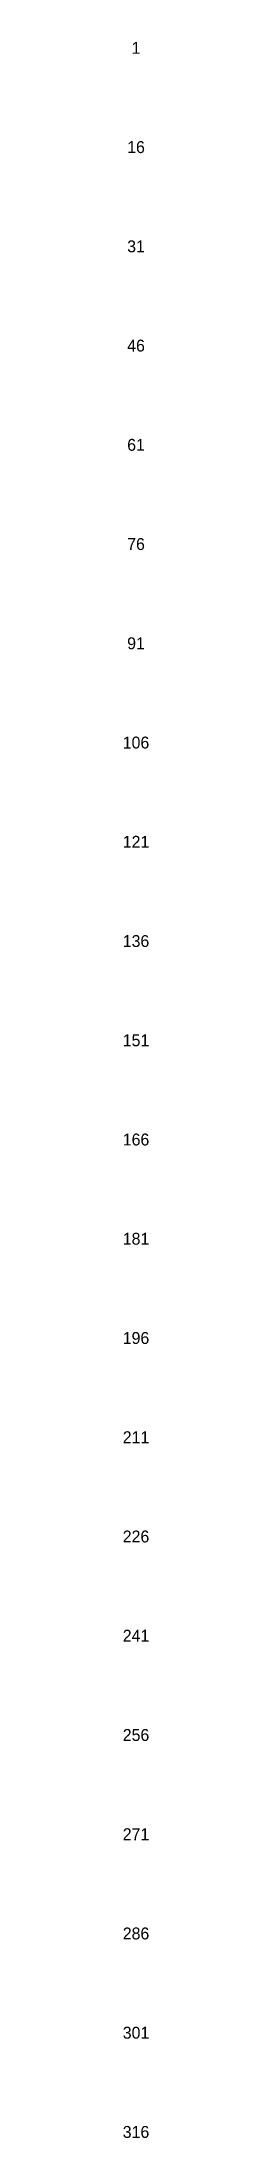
# Model space of a CAD drawing. Extents: x -6 to 410, y -3 to 290.
# Drawn here: x -6.2 to -3, y 16.2 to 280.2 of the extents above; entities that cross this region are included whole.
import ezdxf
from ezdxf.enums import TextEntityAlignment as Align

# ---------------------------------------------------------------- set-up
doc = ezdxf.new("R2010")
doc.units = 0
doc.layers.add('GRID', color=9, linetype='CONTINUOUS')

# ---------------------------------------------------------------- blocks, each defined once
blk = doc.blocks.new('1')

msp = doc.modelspace()

# ---------------------------------------------------------------- block references
at = {"layer": 'GRID', "linetype": 'CONTINUOUS'}
ref = msp.add_blockref('1', (-4.63, 278.75), dxfattribs=at)
ref.add_attrib('NUMMER', '1', dxfattribs={"linetype": 'CONTINUOUS', "height": 1.5}).set_placement((-4.63, 278.75), align=Align.CENTER)
ref = msp.add_blockref('1', (-4.63, 266.25), dxfattribs=at)
ref.add_attrib('NUMMER', '16', dxfattribs={"linetype": 'CONTINUOUS', "height": 1.5}).set_placement((-4.63, 266.25), align=Align.CENTER)
ref = msp.add_blockref('1', (-4.63, 253.75), dxfattribs=at)
ref.add_attrib('NUMMER', '31', dxfattribs={"linetype": 'CONTINUOUS', "height": 1.5}).set_placement((-4.63, 253.75), align=Align.CENTER)
ref = msp.add_blockref('1', (-4.63, 241.25), dxfattribs=at)
ref.add_attrib('NUMMER', '46', dxfattribs={"linetype": 'CONTINUOUS', "height": 1.5}).set_placement((-4.63, 241.25), align=Align.CENTER)
ref = msp.add_blockref('1', (-4.63, 228.75), dxfattribs=at)
ref.add_attrib('NUMMER', '61', dxfattribs={"linetype": 'CONTINUOUS', "height": 1.5}).set_placement((-4.63, 228.75), align=Align.CENTER)
ref = msp.add_blockref('1', (-4.63, 216.25), dxfattribs=at)
ref.add_attrib('NUMMER', '76', dxfattribs={"linetype": 'CONTINUOUS', "height": 1.5}).set_placement((-4.63, 216.25), align=Align.CENTER)
ref = msp.add_blockref('1', (-4.63, 203.75), dxfattribs=at)
ref.add_attrib('NUMMER', '91', dxfattribs={"linetype": 'CONTINUOUS', "height": 1.5}).set_placement((-4.63, 203.75), align=Align.CENTER)
ref = msp.add_blockref('1', (-4.63, 191.25), dxfattribs=at)
ref.add_attrib('NUMMER', '106', dxfattribs={"linetype": 'CONTINUOUS', "height": 1.5}).set_placement((-4.63, 191.25), align=Align.CENTER)
ref = msp.add_blockref('1', (-4.63, 178.75), dxfattribs=at)
ref.add_attrib('NUMMER', '121', dxfattribs={"linetype": 'CONTINUOUS', "height": 1.5}).set_placement((-4.63, 178.75), align=Align.CENTER)
ref = msp.add_blockref('1', (-4.63, 166.25), dxfattribs=at)
ref.add_attrib('NUMMER', '136', dxfattribs={"linetype": 'CONTINUOUS', "height": 1.5}).set_placement((-4.63, 166.25), align=Align.CENTER)
ref = msp.add_blockref('1', (-4.63, 153.75), dxfattribs=at)
ref.add_attrib('NUMMER', '151', dxfattribs={"linetype": 'CONTINUOUS', "height": 1.5}).set_placement((-4.63, 153.75), align=Align.CENTER)
ref = msp.add_blockref('1', (-4.63, 141.25), dxfattribs=at)
ref.add_attrib('NUMMER', '166', dxfattribs={"linetype": 'CONTINUOUS', "height": 1.5}).set_placement((-4.63, 141.25), align=Align.CENTER)
ref = msp.add_blockref('1', (-4.63, 128.75), dxfattribs=at)
ref.add_attrib('NUMMER', '181', dxfattribs={"linetype": 'CONTINUOUS', "height": 1.5}).set_placement((-4.63, 128.75), align=Align.CENTER)
ref = msp.add_blockref('1', (-4.63, 116.25), dxfattribs=at)
ref.add_attrib('NUMMER', '196', dxfattribs={"linetype": 'CONTINUOUS', "height": 1.5}).set_placement((-4.63, 116.25), align=Align.CENTER)
ref = msp.add_blockref('1', (-4.63, 103.75), dxfattribs=at)
ref.add_attrib('NUMMER', '211', dxfattribs={"linetype": 'CONTINUOUS', "height": 1.5}).set_placement((-4.63, 103.75), align=Align.CENTER)
ref = msp.add_blockref('1', (-4.63, 91.25), dxfattribs=at)
ref.add_attrib('NUMMER', '226', dxfattribs={"linetype": 'CONTINUOUS', "height": 1.5}).set_placement((-4.63, 91.25), align=Align.CENTER)
ref = msp.add_blockref('1', (-4.63, 78.75), dxfattribs=at)
ref.add_attrib('NUMMER', '241', dxfattribs={"linetype": 'CONTINUOUS', "height": 1.5}).set_placement((-4.63, 78.75), align=Align.CENTER)
ref = msp.add_blockref('1', (-4.63, 66.25), dxfattribs=at)
ref.add_attrib('NUMMER', '256', dxfattribs={"linetype": 'CONTINUOUS', "height": 1.5}).set_placement((-4.63, 66.25), align=Align.CENTER)
ref = msp.add_blockref('1', (-4.63, 53.75), dxfattribs=at)
ref.add_attrib('NUMMER', '271', dxfattribs={"linetype": 'CONTINUOUS', "height": 1.5}).set_placement((-4.63, 53.75), align=Align.CENTER)
ref = msp.add_blockref('1', (-4.63, 41.25), dxfattribs=at)
ref.add_attrib('NUMMER', '286', dxfattribs={"linetype": 'CONTINUOUS', "height": 1.5}).set_placement((-4.63, 41.25), align=Align.CENTER)
ref = msp.add_blockref('1', (-4.63, 28.75), dxfattribs=at)
ref.add_attrib('NUMMER', '301', dxfattribs={"linetype": 'CONTINUOUS', "height": 1.5}).set_placement((-4.63, 28.75), align=Align.CENTER)
ref = msp.add_blockref('1', (-4.63, 16.25), dxfattribs=at)
ref.add_attrib('NUMMER', '316', dxfattribs={"linetype": 'CONTINUOUS', "height": 1.5}).set_placement((-4.63, 16.25), align=Align.CENTER)

doc.saveas('drawing.dxf')
